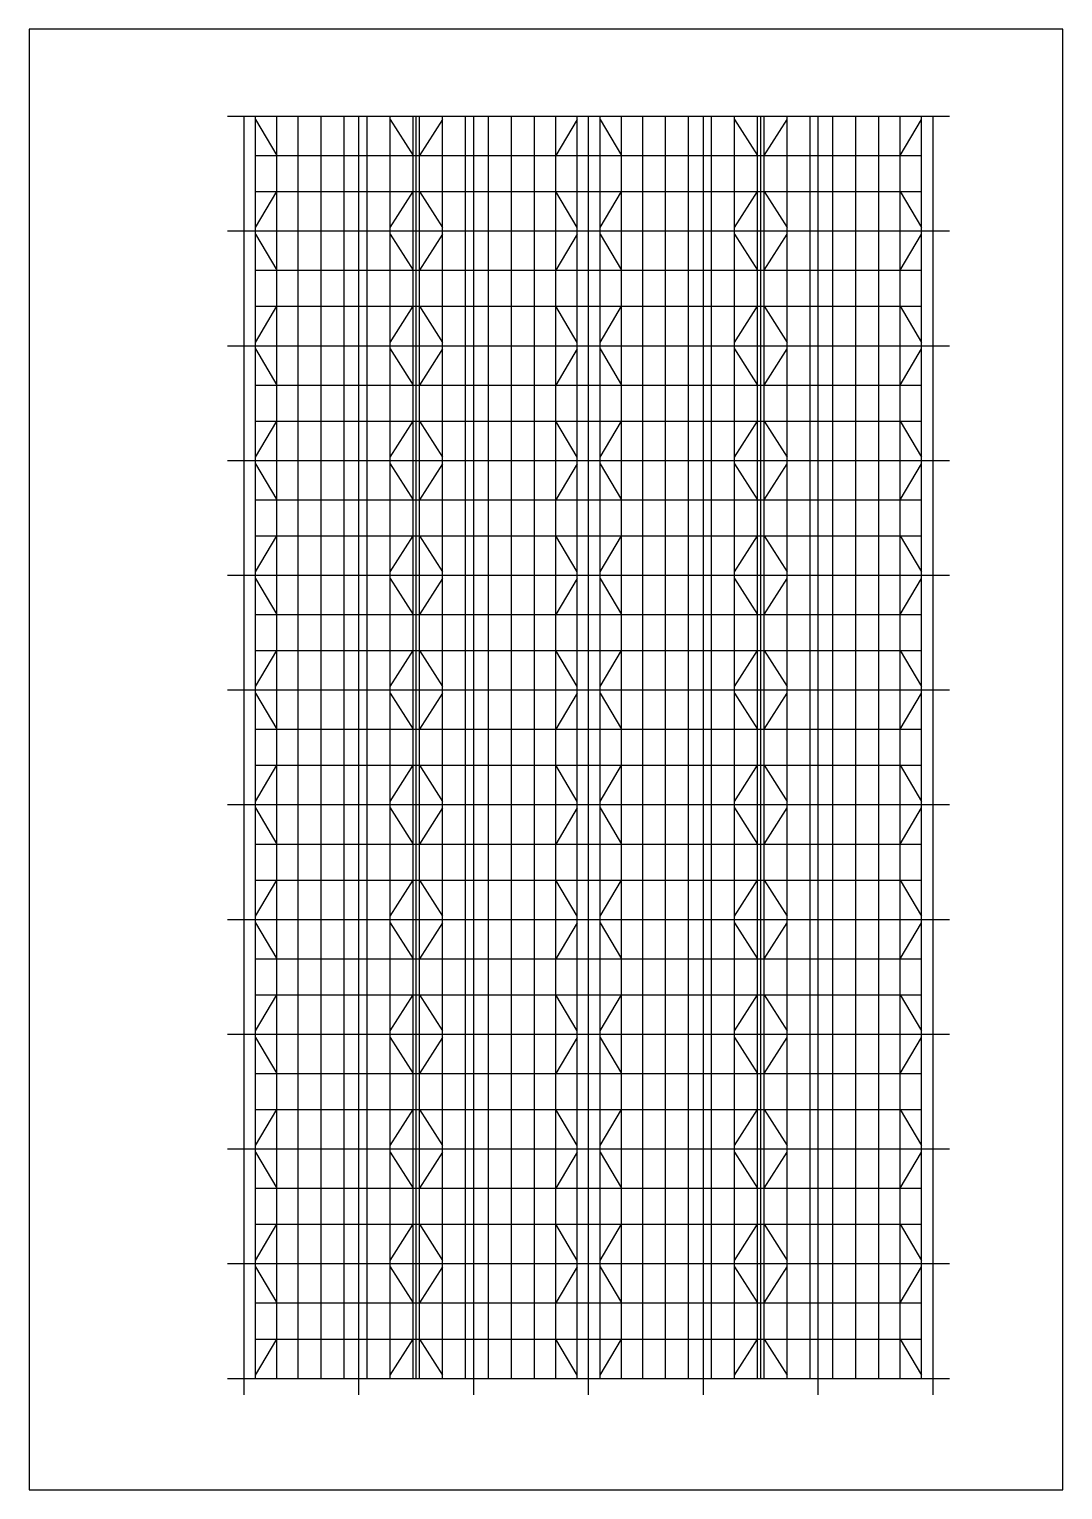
# Model space of a CAD drawing. Extents: x 546599 to 821099, y 126428 to 215528.
# Drawn here: x 668999 to 731999, y 126428 to 215528 of the extents above; entities that cross this region are included whole.
import ezdxf

# ---------------------------------------------------------------- set-up
doc = ezdxf.new("R2010")
doc.units = 0
doc.header["$LTSCALE"] = 1000
doc.header["$MEASUREMENT"] = 0
doc.layers.add('DOTE', color=1, linetype='Continuous')

msp = doc.modelspace()

# ---------------------------------------------------------------- linework, layer by layer
for p, q in [((682793.3, 210023.1), (684093.3, 207823.1)), ((690993.3, 210023.1), (692393.3, 207823.1)), ((694193.3, 210023.1), (692793.3, 207823.1)), ((702393.3, 210023.1), (701093.3, 207823.1)), ((703793.3, 210023.1), (705093.3, 207823.1)), ((711993.3, 210023.1), (713393.3, 207823.1)), ((713793.3, 207823.1), (715193.3, 210023.1)), ((722093.3, 207823.1), (723393.3, 210023.1)), ((682793.3, 203423.1), (684093.3, 205623.1)), ((690993.3, 203423.1), (692393.3, 205623.1)), ((692793.3, 205623.1), (694193.3, 203423.1)), ((702393.3, 203423.1), (701093.3, 205623.1)), ((703793.3, 203423.1), (705093.3, 205623.1)), ((711993.3, 203423.1), (713393.3, 205623.1)), ((713793.3, 205623.1), (715193.3, 203423.1)), ((722093.3, 205623.1), (723393.3, 203423.1)), ((682793.3, 203023.1), (684093.3, 200823.1)), ((690993.3, 203023.1), (692393.3, 200823.1)), ((694193.3, 203023.1), (692793.3, 200823.1)), ((702393.3, 203023.1), (701093.3, 200823.1)), ((703793.3, 203023.1), (705093.3, 200823.1)), ((711993.3, 203023.1), (713393.3, 200823.1)), ((713793.3, 200823.1), (715193.3, 203023.1)), ((722093.3, 200823.1), (723393.3, 203023.1)), ((682793.3, 196423.1), (684093.3, 198623.1)), ((690993.3, 196423.1), (692393.3, 198623.1)), ((692793.3, 198623.1), (694193.3, 196423.1)), ((702393.3, 196423.1), (701093.3, 198623.1)), ((703793.3, 196423.1), (705093.3, 198623.1)), ((711993.3, 196423.1), (713393.3, 198623.1)), ((713793.3, 198623.1), (715193.3, 196423.1)), ((722093.3, 198623.1), (723393.3, 196423.1)), ((682793.3, 196023.1), (684093.3, 193823.1)), ((690993.3, 196023.1), (692393.3, 193823.1)), ((694193.3, 196023.1), (692793.3, 193823.1)), ((702393.3, 196023.1), (701093.3, 193823.1)), ((703793.3, 196023.1), (705093.3, 193823.1)), ((711993.3, 196023.1), (713393.3, 193823.1)), ((713793.3, 193823.1), (715193.3, 196023.1)), ((722093.3, 193823.1), (723393.3, 196023.1)), ((682793.3, 189423.1), (684093.3, 191623.1)), ((690993.3, 189423.1), (692393.3, 191623.1)), ((692793.3, 191623.1), (694193.3, 189423.1)), ((702393.3, 189423.1), (701093.3, 191623.1)), ((703793.3, 189423.1), (705093.3, 191623.1)), ((711993.3, 189423.1), (713393.3, 191623.1)), ((713793.3, 191623.1), (715193.3, 189423.1)), ((722093.3, 191623.1), (723393.3, 189423.1)), ((682793.3, 189023.1), (684093.3, 186823.1)), ((690993.3, 189023.1), (692393.3, 186823.1)), ((694193.3, 189023.1), (692793.3, 186823.1)), ((702393.3, 189023.1), (701093.3, 186823.1)), ((703793.3, 189023.1), (705093.3, 186823.1)), ((711993.3, 189023.1), (713393.3, 186823.1)), ((713793.3, 186823.1), (715193.3, 189023.1)), ((722093.3, 186823.1), (723393.3, 189023.1)), ((682793.3, 182423.1), (684093.3, 184623.1)), ((690993.3, 182423.1), (692393.3, 184623.1)), ((692793.3, 184623.1), (694193.3, 182423.1)), ((702393.3, 182423.1), (701093.3, 184623.1)), ((703793.3, 182423.1), (705093.3, 184623.1)), ((711993.3, 182423.1), (713393.3, 184623.1)), ((713793.3, 184623.1), (715193.3, 182423.1)), ((722093.3, 184623.1), (723393.3, 182423.1)), ((682793.3, 182023.1), (684093.3, 179823.1)), ((690993.3, 182023.1), (692393.3, 179823.1)), ((694193.3, 182023.1), (692793.3, 179823.1)), ((702393.3, 182023.1), (701093.3, 179823.1)), ((703793.3, 182023.1), (705093.3, 179823.1)), ((711993.3, 182023.1), (713393.3, 179823.1)), ((713793.3, 179823.1), (715193.3, 182023.1)), ((722093.3, 179823.1), (723393.3, 182023.1)), ((682793.3, 175423.1), (684093.3, 177623.1)), ((690993.3, 175423.1), (692393.3, 177623.1)), ((692793.3, 177623.1), (694193.3, 175423.1)), ((702393.3, 175423.1), (701093.3, 177623.1)), ((703793.3, 175423.1), (705093.3, 177623.1)), ((711993.3, 175423.1), (713393.3, 177623.1)), ((713793.3, 177623.1), (715193.3, 175423.1)), ((722093.3, 177623.1), (723393.3, 175423.1)), ((682793.3, 175023.1), (684093.3, 172823.1)), ((690993.3, 175023.1), (692393.3, 172823.1)), ((694193.3, 175023.1), (692793.3, 172823.1)), ((702393.3, 175023.1), (701093.3, 172823.1)), ((703793.3, 175023.1), (705093.3, 172823.1)), ((711993.3, 175023.1), (713393.3, 172823.1)), ((713793.3, 172823.1), (715193.3, 175023.1)), ((722093.3, 172823.1), (723393.3, 175023.1)), ((682793.3, 168423.1), (684093.3, 170623.1)), ((690993.3, 168423.1), (692393.3, 170623.1)), ((692793.3, 170623.1), (694193.3, 168423.1)), ((702393.3, 168423.1), (701093.3, 170623.1)), ((703793.3, 168423.1), (705093.3, 170623.1)), ((711993.3, 168423.1), (713393.3, 170623.1)), ((713793.3, 170623.1), (715193.3, 168423.1)), ((722093.3, 170623.1), (723393.3, 168423.1)), ((682793.3, 168023.1), (684093.3, 165823.1)), ((690993.3, 168023.1), (692393.3, 165823.1)), ((694193.3, 168023.1), (692793.3, 165823.1)), ((702393.3, 168023.1), (701093.3, 165823.1)), ((703793.3, 168023.1), (705093.3, 165823.1)), ((711993.3, 168023.1), (713393.3, 165823.1)), ((713793.3, 165823.1), (715193.3, 168023.1)), ((722093.3, 165823.1), (723393.3, 168023.1)), ((682793.3, 161423.1), (684093.3, 163623.1)), ((690993.3, 161423.1), (692393.3, 163623.1)), ((692793.3, 163623.1), (694193.3, 161423.1)), ((702393.3, 161423.1), (701093.3, 163623.1)), ((703793.3, 161423.1), (705093.3, 163623.1)), ((711993.3, 161423.1), (713393.3, 163623.1)), ((713793.3, 163623.1), (715193.3, 161423.1)), ((722093.3, 163623.1), (723393.3, 161423.1)), ((682793.3, 161023.1), (684093.3, 158823.1)), ((690993.3, 161023.1), (692393.3, 158823.1)), ((694193.3, 161023.1), (692793.3, 158823.1)), ((702393.3, 161023.1), (701093.3, 158823.1)), ((703793.3, 161023.1), (705093.3, 158823.1)), ((711993.3, 161023.1), (713393.3, 158823.1)), ((713793.3, 158823.1), (715193.3, 161023.1)), ((722093.3, 158823.1), (723393.3, 161023.1)), ((682793.3, 154423.1), (684093.3, 156623.1)), ((690993.3, 154423.1), (692393.3, 156623.1)), ((692793.3, 156623.1), (694193.3, 154423.1)), ((702393.3, 154423.1), (701093.3, 156623.1)), ((703793.3, 154423.1), (705093.3, 156623.1)), ((711993.3, 154423.1), (713393.3, 156623.1)), ((713793.3, 156623.1), (715193.3, 154423.1)), ((722093.3, 156623.1), (723393.3, 154423.1)), ((682793.3, 154023.1), (684093.3, 151823.1)), ((690993.3, 154023.1), (692393.3, 151823.1)), ((694193.3, 154023.1), (692793.3, 151823.1)), ((702393.3, 154023.1), (701093.3, 151823.1)), ((703793.3, 154023.1), (705093.3, 151823.1)), ((711993.3, 154023.1), (713393.3, 151823.1)), ((713793.3, 151823.1), (715193.3, 154023.1)), ((722093.3, 151823.1), (723393.3, 154023.1)), ((682793.3, 147423.1), (684093.3, 149623.1)), ((690993.3, 147423.1), (692393.3, 149623.1)), ((692793.3, 149623.1), (694193.3, 147423.1)), ((702393.3, 147423.1), (701093.3, 149623.1)), ((703793.3, 147423.1), (705093.3, 149623.1)), ((711993.3, 147423.1), (713393.3, 149623.1)), ((713793.3, 149623.1), (715193.3, 147423.1)), ((722093.3, 149623.1), (723393.3, 147423.1)), ((682793.3, 147023.1), (684093.3, 144823.1)), ((690993.3, 147023.1), (692393.3, 144823.1)), ((694193.3, 147023.1), (692793.3, 144823.1)), ((702393.3, 147023.1), (701093.3, 144823.1)), ((703793.3, 147023.1), (705093.3, 144823.1)), ((711993.3, 147023.1), (713393.3, 144823.1)), ((713793.3, 144823.1), (715193.3, 147023.1)), ((722093.3, 144823.1), (723393.3, 147023.1)), ((682793.3, 140423.1), (684093.3, 142623.1)), ((690993.3, 140423.1), (692393.3, 142623.1)), ((692793.3, 142623.1), (694193.3, 140423.1)), ((702393.3, 140423.1), (701093.3, 142623.1)), ((703793.3, 140423.1), (705093.3, 142623.1)), ((711993.3, 140423.1), (713393.3, 142623.1)), ((713793.3, 142623.1), (715193.3, 140423.1)), ((722093.3, 142623.1), (723393.3, 140423.1)), ((682793.3, 140023.1), (684093.3, 137823.1)), ((690993.3, 140023.1), (692393.3, 137823.1)), ((694193.3, 140023.1), (692793.3, 137823.1)), ((702393.3, 140023.1), (701093.3, 137823.1)), ((703793.3, 140023.1), (705093.3, 137823.1)), ((711993.3, 140023.1), (713393.3, 137823.1)), ((713793.3, 137823.1), (715193.3, 140023.1)), ((722093.3, 137823.1), (723393.3, 140023.1)), ((682793.3, 133423.1), (684093.3, 135623.1)), ((690993.3, 133423.1), (692393.3, 135623.1)), ((692793.3, 135623.1), (694193.3, 133423.1)), ((702393.3, 133423.1), (701093.3, 135623.1)), ((703793.3, 133423.1), (705093.3, 135623.1)), ((711993.3, 133423.1), (713393.3, 135623.1)), ((713793.3, 135623.1), (715193.3, 133423.1)), ((722093.3, 135623.1), (723393.3, 133423.1))]:
    msp.add_line(p, q)
msp.add_lwpolyline([(668999.4, 126428.1), (731999.4, 126428.1), (731999.4, 215528.1), (668999.4, 215528.1)], close=True)
at = {"layer": 'DOTE'}
for p, q in [((681093.3, 210223.1), (725093.3, 210223.1)), ((689093.3, 132223.1), (689093.3, 210223.1)), ((696093.3, 132223.1), (696093.3, 210223.1)), ((710093.3, 132223.1), (710093.3, 210223.1)), ((717093.3, 132223.1), (717093.3, 210223.1)), ((681093.3, 203223.1), (725093.3, 203223.1)), ((681093.3, 196223.1), (725093.3, 196223.1)), ((681093.3, 189223.1), (725093.3, 189223.1)), ((681093.3, 182223.1), (725093.3, 182223.1)), ((681093.3, 175223.1), (725093.3, 175223.1)), ((681093.3, 168223.1), (725093.3, 168223.1)), ((681093.3, 161223.1), (725093.3, 161223.1)), ((681093.3, 154223.1), (725093.3, 154223.1)), ((681093.3, 147223.1), (725093.3, 147223.1)), ((681093.3, 140223.1), (725093.3, 140223.1)), ((681093.3, 133223.1), (725093.3, 133223.1))]:
    msp.add_line(p, q, dxfattribs=at)
at = {"layer": 'DOTE', "color": 3}
for p, q in [((682093.3, 132223.1), (682093.3, 210223.1)), ((692593.3, 133223.1), (692593.3, 210223.1)), ((703093.3, 132223.1), (703093.3, 210223.1)), ((713593.3, 133223.1), (713593.3, 210223.1)), ((724093.3, 132223.1), (724093.3, 210223.1))]:
    msp.add_line(p, q, dxfattribs=at)
at = {"layer": 'DOTE', "color": 2}
for p, q in [((682793.3, 133223.1), (682793.3, 210223.1)), ((684093.3, 133223.1), (684093.3, 210223.1)), ((685393.3, 133223.1), (685393.3, 210223.1)), ((686793.3, 133223.1), (686793.3, 210223.1)), ((688193.3, 133223.1), (688193.3, 210223.1)), ((689593.3, 133223.1), (689593.3, 210223.1)), ((690993.3, 133223.1), (690993.3, 210223.1)), ((692393.3, 133223.1), (692393.3, 210223.1)), ((692793.3, 133223.1), (692793.3, 210223.1)), ((694193.3, 133223.1), (694193.3, 210223.1)), ((695593.3, 133223.1), (695593.3, 210223.1)), ((696993.3, 133223.1), (696993.3, 210223.1)), ((698393.3, 133223.1), (698393.3, 210223.1)), ((699793.3, 133223.1), (699793.3, 210223.1)), ((701093.3, 133223.1), (701093.3, 210223.1)), ((702393.3, 133223.1), (702393.3, 210223.1)), ((703793.3, 133223.1), (703793.3, 210223.1)), ((705093.3, 133223.1), (705093.3, 210223.1)), ((706393.3, 133223.1), (706393.3, 210223.1)), ((707793.3, 133223.1), (707793.3, 210223.1)), ((709193.3, 133223.1), (709193.3, 210223.1)), ((710593.3, 133223.1), (710593.3, 210223.1)), ((711993.3, 133223.1), (711993.3, 210223.1)), ((713393.3, 133223.1), (713393.3, 210223.1)), ((713793.3, 133223.1), (713793.3, 210223.1)), ((715193.3, 133223.1), (715193.3, 210223.1)), ((716593.3, 133223.1), (716593.3, 210223.1)), ((717993.3, 133223.1), (717993.3, 210223.1)), ((719393.3, 133223.1), (719393.3, 210223.1)), ((720793.3, 133223.1), (720793.3, 210223.1)), ((722093.3, 133223.1), (722093.3, 210223.1)), ((723393.3, 133223.1), (723393.3, 210223.1))]:
    msp.add_line(p, q, dxfattribs=at)
at = {"layer": 'DOTE', "color": 0}
for p, q in [((682793.3, 207823.1), (723393.3, 207823.1)), ((682793.3, 205623.1), (723393.3, 205623.1)), ((682793.3, 200823.1), (723393.3, 200823.1)), ((682793.3, 198623.1), (723393.3, 198623.1)), ((682793.3, 193823.1), (723393.3, 193823.1)), ((682793.3, 191623.1), (723393.3, 191623.1)), ((682793.3, 186823.1), (723393.3, 186823.1)), ((682793.3, 184623.1), (723393.3, 184623.1)), ((682793.3, 179823.1), (723393.3, 179823.1)), ((682793.3, 177623.1), (723393.3, 177623.1)), ((682793.3, 172823.1), (723393.3, 172823.1)), ((682793.3, 170623.1), (723393.3, 170623.1)), ((682793.3, 165823.1), (723393.3, 165823.1)), ((682793.3, 163623.1), (723393.3, 163623.1)), ((682793.3, 158823.1), (723393.3, 158823.1)), ((682793.3, 156623.1), (723393.3, 156623.1)), ((682793.3, 151823.1), (723393.3, 151823.1)), ((682793.3, 149623.1), (723393.3, 149623.1)), ((682793.3, 144823.1), (723393.3, 144823.1)), ((682793.3, 142623.1), (723393.3, 142623.1)), ((682793.3, 137823.1), (723393.3, 137823.1)), ((682793.3, 135623.1), (723393.3, 135623.1))]:
    msp.add_line(p, q, dxfattribs=at)

doc.saveas('drawing.dxf')
